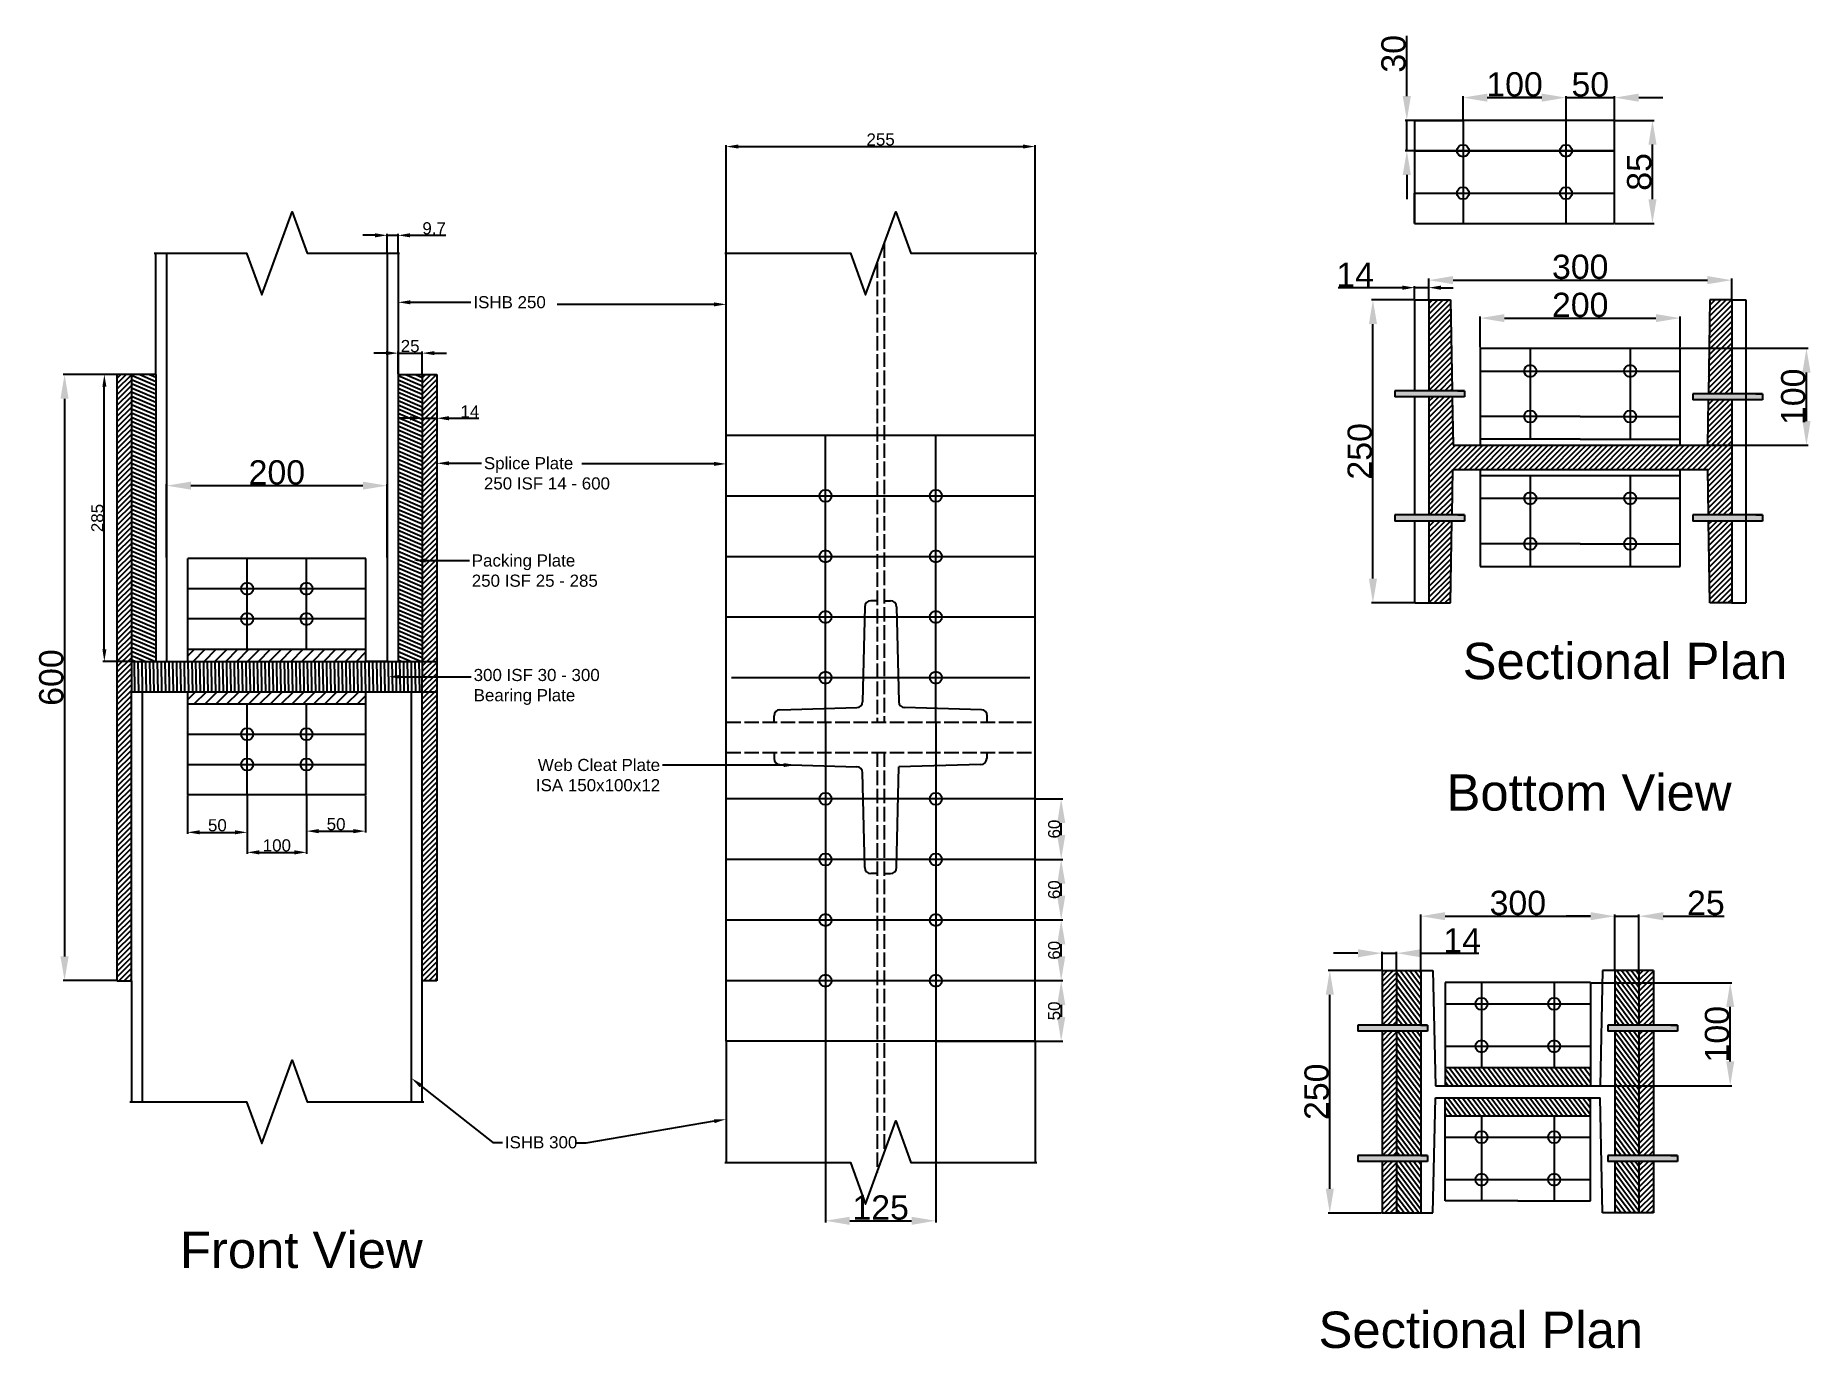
# Model space of a CAD drawing. Header units: millimetres. Extents: x 494 to 1959, y 251 to 1334.
import ezdxf
from ezdxf import colors
from ezdxf.entities.mleader import LeaderData, LeaderLine
from ezdxf.math import Vec2, Vec3

# ---------------------------------------------------------------- set-up
doc = ezdxf.new("R2010")
doc.units = ezdxf.units.MM
doc.linetypes.add('ACAD_ISO02W100', pattern=[15, 12, -3])
doc.styles.get("Standard").update_dxf_attribs({"font": 'arial.ttf'})
doc.dimstyles.new('ISO-25', dxfattribs={"dimtxt": 2.5, "dimasz": 2.5, "dimexe": 1.25, "dimexo": 0.625, "dimtad": 1, "dimtxsty": 'Standard', "dimcen": 2.5, "dimadec": 0, "dimazin": 0, "dimtfac": 1, "dimtmove": 0, "dimatfit": 3, "dimfxl": 1, "dimarcsym": 0})
pattern_1 = [(45, (-994.0564, -869.1528), (-2.245064, 2.245064), [])]
pattern_2 = [(127, (-994.0564, -869.1528), (-2.5356677, -1.9107627), [])]

msp = doc.modelspace()

# ---------------------------------------------------------------- texts
at = {"char_height": 30, "attachment_point": 1}
for s, width, insert in [('Sectional Plan', 305.52971, (1671.867, 833.269)), ('Bottom View', 284.58999, (1658.541, 724.826)), ('Front View', 228.43343, (613.225, 347.46)), ('Sectional Plan', 305.52971, (1552.891, 281.566))]:
    msp.add_mtext_dynamic_manual_height_columns(s, width=width, gutter_width=12.5, heights=[0], dxfattribs=dict(at, insert=insert))

# ---------------------------------------------------------------- blocks, each defined once
blk = doc.blocks.new('*D10')
at = {"color": 0, "lineweight": -2, "transparency": 16777216}
for p, q in [((560.6, 1054.6), (516.7, 1054.6)), ((518, 1034.6), (518, 574.6)), ((560.6, 554.6), (516.7, 554.6))]:
    blk.add_line(p, q, dxfattribs=at)
at = {"color": 0, "transparency": 16777216}
for points in [[(514.6, 1034.6), (521.3, 1034.6), (518, 1054.6)], [(514.6, 574.6), (521.3, 574.6), (518, 554.6)]]:
    blk.add_solid(points, dxfattribs=at)
at = {"layer": 'Defpoints', "color": 0, "transparency": 16777216}
for p in [(561.2, 1054.6), (518, 554.6), (561.2, 554.6)]:
    blk.add_point(p, dxfattribs=at)
at = {"color": 0, "transparency": 16777216, "insert": (507.1, 804.6), "char_height": 20, "attachment_point": 5, "rotation": 90}
blk.add_mtext('600', dxfattribs=at)
blk = doc.blocks.new('*D11')
at = {"color": 0, "lineweight": -2, "transparency": 16777216}
for p, q in [((668.7, 707.3), (668.7, 659.2)), ((717.7, 707.3), (717.7, 659.2)), ((678.7, 660.4), (707.7, 660.4))]:
    blk.add_line(p, q, dxfattribs=at)
at = {"color": 0, "transparency": 16777216}
for points in [[(678.7, 662.1), (678.7, 658.7), (668.7, 660.4)], [(707.7, 662.1), (707.7, 658.7), (717.7, 660.4)]]:
    blk.add_solid(points, dxfattribs=at)
at = {"layer": 'Defpoints', "color": 0, "transparency": 16777216}
for p in [(668.7, 707.9), (717.7, 707.9), (717.7, 660.4)]:
    blk.add_point(p, dxfattribs=at)
at = {"color": 0, "transparency": 16777216, "insert": (693.2, 666.1), "char_height": 10, "attachment_point": 5}
blk.add_mtext('100', dxfattribs=at)
blk = doc.blocks.new('*D12')
at = {"color": 0, "lineweight": -2, "transparency": 16777216}
for p, q in [((619.4, 707.3), (619.4, 675.7)), ((668.7, 707.3), (668.7, 675.7)), ((629.4, 676.9), (658.7, 676.9))]:
    blk.add_line(p, q, dxfattribs=at)
at = {"color": 0, "transparency": 16777216}
for points in [[(629.4, 678.6), (629.4, 675.3), (619.4, 676.9)], [(658.7, 678.6), (658.7, 675.3), (668.7, 676.9)]]:
    blk.add_solid(points, dxfattribs=at)
at = {"layer": 'Defpoints', "color": 0, "transparency": 16777216}
for p in [(619.4, 707.9), (668.7, 707.9), (668.7, 676.9)]:
    blk.add_point(p, dxfattribs=at)
at = {"color": 0, "transparency": 16777216, "insert": (644.1, 682.7), "char_height": 10, "attachment_point": 5}
blk.add_mtext('50', dxfattribs=at)
blk = doc.blocks.new('*D13')
at = {"color": 0, "lineweight": -2, "transparency": 16777216}
for p, q in [((717.7, 707.3), (717.7, 676.7)), ((766.4, 707.3), (766.4, 676.7)), ((727.7, 677.9), (756.4, 677.9))]:
    blk.add_line(p, q, dxfattribs=at)
at = {"color": 0, "transparency": 16777216}
for points in [[(727.7, 679.6), (727.7, 676.2), (717.7, 677.9)], [(756.4, 679.6), (756.4, 676.2), (766.4, 677.9)]]:
    blk.add_solid(points, dxfattribs=at)
at = {"layer": 'Defpoints', "color": 0, "transparency": 16777216}
for p in [(717.7, 707.9), (766.4, 707.9), (766.4, 677.9)]:
    blk.add_point(p, dxfattribs=at)
at = {"color": 0, "transparency": 16777216, "insert": (742.1, 683.6), "char_height": 10, "attachment_point": 5}
blk.add_mtext('50', dxfattribs=at)
blk = doc.blocks.new('*D14')
at = {"color": 0, "lineweight": -2, "transparency": 16777216}
for p, q in [((602.2, 903.5), (602.2, 964.2)), ((622.2, 962.9), (764.2, 962.9)), ((784.2, 903.5), (784.2, 964.2))]:
    blk.add_line(p, q, dxfattribs=at)
at = {"color": 0, "transparency": 16777216}
for points in [[(622.2, 966.2), (622.2, 959.6), (602.2, 962.9)], [(764.2, 966.2), (764.2, 959.6), (784.2, 962.9)]]:
    blk.add_solid(points, dxfattribs=at)
at = {"layer": 'Defpoints', "color": 0, "transparency": 16777216}
for p in [(784.2, 962.9), (602.2, 902.9), (784.2, 902.9)]:
    blk.add_point(p, dxfattribs=at)
at = {"color": 0, "transparency": 16777216, "insert": (693.2, 973.7), "char_height": 20, "attachment_point": 5}
blk.add_mtext('200', dxfattribs=at)
blk = doc.blocks.new('*D15')
at = {"color": 0, "lineweight": -2, "transparency": 16777216}
for p, q in [((783.2, 1072.2), (773.2, 1072.2)), ((793.2, 1055.2), (793.2, 1073.5)), ((793.2, 1072.2), (813.2, 1072.2)), ((813.2, 1055.2), (813.2, 1073.5)), ((823.2, 1072.2), (833.2, 1072.2))]:
    blk.add_line(p, q, dxfattribs=at)
at = {"color": 0, "transparency": 16777216}
for points in [[(783.2, 1073.9), (783.2, 1070.6), (793.2, 1072.2)], [(823.2, 1073.9), (823.2, 1070.6), (813.2, 1072.2)]]:
    blk.add_solid(points, dxfattribs=at)
at = {"layer": 'Defpoints', "color": 0, "transparency": 16777216}
for p in [(813.2, 1072.2), (793.2, 1054.6), (813.2, 1054.6)]:
    blk.add_point(p, dxfattribs=at)
at = {"color": 0, "transparency": 16777216, "insert": (803.2, 1078), "char_height": 10, "attachment_point": 5}
blk.add_mtext('25', dxfattribs=at)
blk = doc.blocks.new('*D16')
at = {"color": 0, "lineweight": -2, "transparency": 16777216}
for p, q in [((813.2, 1053.9), (813.2, 1017.2)), ((825.2, 1053.9), (825.2, 1017.2)), ((803.2, 1018.5), (793.2, 1018.5)), ((813.2, 1018.5), (825.2, 1018.5)), ((835.2, 1018.5), (859.8, 1018.5))]:
    blk.add_line(p, q, dxfattribs=at)
at = {"color": 0, "transparency": 16777216}
for points in [[(803.2, 1020.2), (803.2, 1016.8), (813.2, 1018.5)], [(835.2, 1020.2), (835.2, 1016.8), (825.2, 1018.5)]]:
    blk.add_solid(points, dxfattribs=at)
at = {"layer": 'Defpoints', "color": 0, "transparency": 16777216}
for p in [(813.2, 1054.6), (825.2, 1054.6), (825.2, 1018.5)]:
    blk.add_point(p, dxfattribs=at)
at = {"color": 0, "transparency": 16777216, "insert": (852.5, 1024.1), "char_height": 10, "attachment_point": 5}
blk.add_mtext('14', dxfattribs=at)
blk = doc.blocks.new('*D17')
at = {"color": 0, "lineweight": -2, "transparency": 16777216}
for p, q in [((774.2, 1169.4), (764.2, 1169.4)), ((784.2, 1155.2), (784.2, 1170.7)), ((784.2, 1169.4), (793.2, 1169.4)), ((793.2, 1155.2), (793.2, 1170.7)), ((803.2, 1169.4), (832.7, 1169.4))]:
    blk.add_line(p, q, dxfattribs=at)
at = {"color": 0, "transparency": 16777216}
for points in [[(774.2, 1171.1), (774.2, 1167.7), (784.2, 1169.4)], [(803.2, 1171.1), (803.2, 1167.7), (793.2, 1169.4)]]:
    blk.add_solid(points, dxfattribs=at)
at = {"layer": 'Defpoints', "color": 0, "transparency": 16777216}
for p in [(793.2, 1169.4), (784.2, 1154.6), (793.2, 1154.6)]:
    blk.add_point(p, dxfattribs=at)
at = {"color": 0, "transparency": 16777216, "insert": (823, 1175.1), "char_height": 10, "attachment_point": 5}
blk.add_mtext('9.7', dxfattribs=at)
blk = doc.blocks.new('*D18')
at = {"color": 0, "lineweight": -2, "transparency": 16777216}
for p, q in [((572.6, 1054.6), (549.6, 1054.6)), ((550.8, 827.9), (550.8, 1044.6)), ((572.6, 817.9), (549.6, 817.9))]:
    blk.add_line(p, q, dxfattribs=at)
at = {"color": 0, "transparency": 16777216}
for points in [[(549.2, 1044.6), (552.5, 1044.6), (550.8, 1054.6)], [(549.2, 827.9), (552.5, 827.9), (550.8, 817.9)]]:
    blk.add_solid(points, dxfattribs=at)
at = {"layer": 'Defpoints', "color": 0, "transparency": 16777216}
for p in [(550.8, 1054.6), (573.2, 1054.6), (573.2, 817.9)]:
    blk.add_point(p, dxfattribs=at)
at = {"color": 0, "transparency": 16777216, "insert": (545.1, 936.2), "char_height": 10, "attachment_point": 5, "rotation": 90}
blk.add_mtext('285', dxfattribs=at)
blk = doc.blocks.new('*D28')
at = {"color": 0, "lineweight": -2, "transparency": 16777216}
for p, q in [((1237.7, 554.6), (1341.8, 554.6)), ((1340.5, 534.6), (1340.5, 524.6)), ((1237.7, 504.6), (1341.8, 504.6))]:
    blk.add_line(p, q, dxfattribs=at)
at = {"color": 0, "transparency": 16777216}
for points in [[(1337.2, 534.6), (1343.9, 534.6), (1340.5, 554.6)], [(1337.2, 524.6), (1343.9, 524.6), (1340.5, 504.6)]]:
    blk.add_solid(points, dxfattribs=at)
at = {"layer": 'Defpoints', "color": 0, "transparency": 16777216}
for p in [(1237, 554.6), (1237, 504.6), (1340.5, 504.6)]:
    blk.add_point(p, dxfattribs=at)
at = {"color": 0, "transparency": 16777216, "insert": (1334.8, 529.6), "char_height": 10, "attachment_point": 5, "rotation": 90}
blk.add_mtext('50', dxfattribs=at)
blk = doc.blocks.new('*D29')
at = {"color": 0, "lineweight": -2, "transparency": 16777216}
for p, q in [((1319.7, 604.6), (1341.8, 604.6)), ((1340.5, 574.6), (1340.5, 584.6)), ((1319.7, 554.6), (1341.8, 554.6))]:
    blk.add_line(p, q, dxfattribs=at)
at = {"color": 0, "transparency": 16777216}
for points in [[(1337.2, 584.6), (1343.9, 584.6), (1340.5, 604.6)], [(1337.2, 574.6), (1343.9, 574.6), (1340.5, 554.6)]]:
    blk.add_solid(points, dxfattribs=at)
at = {"layer": 'Defpoints', "color": 0, "transparency": 16777216}
for p in [(1319, 604.6), (1340.5, 604.6), (1319, 554.6)]:
    blk.add_point(p, dxfattribs=at)
at = {"color": 0, "transparency": 16777216, "insert": (1334.8, 579.6), "char_height": 10, "attachment_point": 5, "rotation": 90}
blk.add_mtext('60', dxfattribs=at)
blk = doc.blocks.new('*D30')
at = {"color": 0, "lineweight": -2, "transparency": 16777216}
for p, q in [((1319.7, 654.6), (1341.8, 654.6)), ((1340.5, 624.6), (1340.5, 634.6)), ((1319.7, 604.6), (1341.8, 604.6))]:
    blk.add_line(p, q, dxfattribs=at)
at = {"color": 0, "transparency": 16777216}
for points in [[(1337.2, 634.6), (1343.9, 634.6), (1340.5, 654.6)], [(1337.2, 624.6), (1343.9, 624.6), (1340.5, 604.6)]]:
    blk.add_solid(points, dxfattribs=at)
at = {"layer": 'Defpoints', "color": 0, "transparency": 16777216}
for p in [(1319, 654.6), (1340.5, 654.6), (1319, 604.6)]:
    blk.add_point(p, dxfattribs=at)
at = {"color": 0, "transparency": 16777216, "insert": (1334.8, 629.6), "char_height": 10, "attachment_point": 5, "rotation": 90}
blk.add_mtext('60', dxfattribs=at)
blk = doc.blocks.new('*D31')
at = {"color": 0, "lineweight": -2, "transparency": 16777216}
for p, q in [((1319.7, 704.6), (1341.8, 704.6)), ((1340.5, 674.6), (1340.5, 684.6)), ((1319.7, 654.6), (1341.8, 654.6))]:
    blk.add_line(p, q, dxfattribs=at)
at = {"color": 0, "transparency": 16777216}
for points in [[(1337.2, 684.6), (1343.9, 684.6), (1340.5, 704.6)], [(1337.2, 674.6), (1343.9, 674.6), (1340.5, 654.6)]]:
    blk.add_solid(points, dxfattribs=at)
at = {"layer": 'Defpoints', "color": 0, "transparency": 16777216}
for p in [(1319, 704.6), (1340.5, 704.6), (1319, 654.6)]:
    blk.add_point(p, dxfattribs=at)
at = {"color": 0, "transparency": 16777216, "insert": (1334.8, 679.6), "char_height": 10, "attachment_point": 5, "rotation": 90}
blk.add_mtext('60', dxfattribs=at)
blk = doc.blocks.new('*D26')
at = {"color": 0, "lineweight": -2, "transparency": 16777216}
for p, q in [((1146, 503.9), (1146, 355.2)), ((1237, 503.9), (1237, 355.2)), ((1166, 356.5), (1217, 356.5))]:
    blk.add_line(p, q, dxfattribs=at)
at = {"color": 0, "transparency": 16777216}
for points in [[(1166, 359.8), (1166, 353.1), (1146, 356.5)], [(1217, 359.8), (1217, 353.1), (1237, 356.5)]]:
    blk.add_solid(points, dxfattribs=at)
at = {"layer": 'Defpoints', "color": 0, "transparency": 16777216}
for p in [(1146, 504.6), (1237, 504.6), (1237, 356.5)]:
    blk.add_point(p, dxfattribs=at)
at = {"color": 0, "transparency": 16777216, "insert": (1191.5, 367.3), "char_height": 20, "attachment_point": 5}
blk.add_mtext('125', dxfattribs=at)
blk = doc.blocks.new('*D34')
at = {"color": 0, "lineweight": -2, "transparency": 16777216}
for p, q in [((1064, 1155.2), (1064, 1243.9)), ((1074, 1242.6), (1309, 1242.6)), ((1319, 1155.2), (1319, 1243.9))]:
    blk.add_line(p, q, dxfattribs=at)
at = {"color": 0, "transparency": 16777216}
for points in [[(1074, 1244.3), (1074, 1241), (1064, 1242.6)], [(1309, 1244.3), (1309, 1241), (1319, 1242.6)]]:
    blk.add_solid(points, dxfattribs=at)
at = {"layer": 'Defpoints', "color": 0, "transparency": 16777216}
for p in [(1319, 1242.6), (1064, 1154.6), (1319, 1154.6)]:
    blk.add_point(p, dxfattribs=at)
at = {"color": 0, "transparency": 16777216, "insert": (1191.5, 1248.4), "char_height": 10, "attachment_point": 5}
blk.add_mtext('255', dxfattribs=at)
blk = doc.blocks.new('*D79')
at = {"color": 0, "lineweight": -2, "transparency": 16777216}
for p, q in [((1672.2, 1264.8), (1672.2, 1284.2)), ((1692.2, 1283), (1737.2, 1283)), ((1757.2, 1264.8), (1757.2, 1284.2))]:
    blk.add_line(p, q, dxfattribs=at)
at = {"color": 0, "transparency": 16777216}
for points in [[(1692.2, 1286.3), (1692.2, 1279.6), (1672.2, 1283)], [(1737.2, 1286.3), (1737.2, 1279.6), (1757.2, 1283)]]:
    blk.add_solid(points, dxfattribs=at)
at = {"layer": 'Defpoints', "color": 0, "transparency": 16777216}
for p in [(1757.2, 1283), (1672.2, 1264.2), (1757.2, 1264.2)]:
    blk.add_point(p, dxfattribs=at)
at = {"color": 0, "transparency": 16777216, "insert": (1714.7, 1293.8), "char_height": 20, "attachment_point": 5}
blk.add_mtext('100', dxfattribs=at)
blk = doc.blocks.new('*D80')
at = {"color": 0, "lineweight": -2, "transparency": 16777216}
for p, q in [((1737.2, 1283), (1717.2, 1283)), ((1757.2, 1264.8), (1757.2, 1284.2)), ((1757.2, 1283), (1797.2, 1283)), ((1797.2, 1264.8), (1797.2, 1284.2)), ((1817.2, 1283), (1837.2, 1283))]:
    blk.add_line(p, q, dxfattribs=at)
at = {"color": 0, "transparency": 16777216}
for points in [[(1737.2, 1286.3), (1737.2, 1279.6), (1757.2, 1283)], [(1817.2, 1286.3), (1817.2, 1279.6), (1797.2, 1283)]]:
    blk.add_solid(points, dxfattribs=at)
at = {"layer": 'Defpoints', "color": 0, "transparency": 16777216}
for p in [(1797.2, 1283), (1757.2, 1264.2), (1797.2, 1264.2)]:
    blk.add_point(p, dxfattribs=at)
at = {"color": 0, "transparency": 16777216, "insert": (1777.2, 1293.8), "char_height": 20, "attachment_point": 5}
blk.add_mtext('50', dxfattribs=at)
blk = doc.blocks.new('*D81')
at = {"color": 0, "lineweight": -2, "transparency": 16777216}
for p, q in [((1625.8, 1284.2), (1625.8, 1334)), ((1796.5, 1264.2), (1624.5, 1264.2)), ((1625.8, 1239.2), (1625.8, 1264.2)), ((1796.5, 1239.2), (1624.5, 1239.2)), ((1625.8, 1219.2), (1625.8, 1199.2))]:
    blk.add_line(p, q, dxfattribs=at)
at = {"color": 0, "transparency": 16777216}
for points in [[(1622.4, 1284.2), (1629.1, 1284.2), (1625.8, 1264.2)], [(1622.4, 1219.2), (1629.1, 1219.2), (1625.8, 1239.2)]]:
    blk.add_solid(points, dxfattribs=at)
at = {"layer": 'Defpoints', "color": 0, "transparency": 16777216}
for p in [(1625.8, 1264.2), (1797.2, 1264.2), (1797.2, 1239.2)]:
    blk.add_point(p, dxfattribs=at)
at = {"color": 0, "transparency": 16777216, "insert": (1614.9, 1319.1), "char_height": 20, "attachment_point": 5, "rotation": 90}
blk.add_mtext('30', dxfattribs=at)
blk = doc.blocks.new('*D82')
at = {"color": 0, "lineweight": -2, "transparency": 16777216}
for p, q in [((1797.8, 1264.2), (1829.8, 1264.2)), ((1828.5, 1199.2), (1828.5, 1244.2)), ((1797.8, 1179.2), (1829.8, 1179.2))]:
    blk.add_line(p, q, dxfattribs=at)
at = {"color": 0, "transparency": 16777216}
for points in [[(1825.2, 1244.2), (1831.9, 1244.2), (1828.5, 1264.2)], [(1825.2, 1199.2), (1831.9, 1199.2), (1828.5, 1179.2)]]:
    blk.add_solid(points, dxfattribs=at)
at = {"layer": 'Defpoints', "color": 0, "transparency": 16777216}
for p in [(1797.2, 1264.2), (1828.5, 1264.2), (1797.2, 1179.2)]:
    blk.add_point(p, dxfattribs=at)
at = {"color": 0, "transparency": 16777216, "insert": (1817.7, 1221.7), "char_height": 20, "attachment_point": 5, "rotation": 90}
blk.add_mtext('85', dxfattribs=at)
blk = doc.blocks.new('*D83')
at = {"color": 0, "lineweight": -2, "transparency": 16777216}
for p, q in [((1604.8, 562.9), (1561, 562.9)), ((1562.2, 382.9), (1562.2, 542.9)), ((1604.8, 362.9), (1561, 362.9))]:
    blk.add_line(p, q, dxfattribs=at)
at = {"color": 0, "transparency": 16777216}
for points in [[(1558.9, 542.9), (1565.6, 542.9), (1562.2, 562.9)], [(1558.9, 382.9), (1565.6, 382.9), (1562.2, 362.9)]]:
    blk.add_solid(points, dxfattribs=at)
at = {"layer": 'Defpoints', "color": 0, "transparency": 16777216}
for p in [(1562.2, 562.9), (1605.4, 562.9), (1605.4, 362.9)]:
    blk.add_point(p, dxfattribs=at)
at = {"color": 0, "transparency": 16777216, "insert": (1551.4, 462.9), "char_height": 20, "attachment_point": 5, "rotation": 90}
blk.add_mtext('250', dxfattribs=at)
blk = doc.blocks.new('*D84')
at = {"color": 0, "lineweight": -2, "transparency": 16777216}
for p, q in [((1585.4, 577.2), (1565.4, 577.2)), ((1605.4, 563.5), (1605.4, 578.4)), ((1605.4, 577.2), (1617.4, 577.2)), ((1617.4, 563.5), (1617.4, 578.4)), ((1637.4, 577.2), (1685.3, 577.2))]:
    blk.add_line(p, q, dxfattribs=at)
at = {"color": 0, "transparency": 16777216}
for points in [[(1585.4, 580.5), (1585.4, 573.8), (1605.4, 577.2)], [(1637.4, 580.5), (1637.4, 573.8), (1617.4, 577.2)]]:
    blk.add_solid(points, dxfattribs=at)
at = {"layer": 'Defpoints', "color": 0, "transparency": 16777216}
for p in [(1617.4, 577.2), (1605.4, 562.9), (1617.4, 562.9)]:
    blk.add_point(p, dxfattribs=at)
at = {"color": 0, "transparency": 16777216, "insert": (1671.4, 587.8), "char_height": 20, "attachment_point": 5}
blk.add_mtext('14', dxfattribs=at)
blk = doc.blocks.new('*D85')
at = {"color": 0, "lineweight": -2, "transparency": 16777216}
for p, q in [((1637.4, 563.5), (1637.4, 609)), ((1657.4, 607.7), (1777.4, 607.7)), ((1797.4, 563.5), (1797.4, 609))]:
    blk.add_line(p, q, dxfattribs=at)
at = {"color": 0, "transparency": 16777216}
for points in [[(1657.4, 611.1), (1657.4, 604.4), (1637.4, 607.7)], [(1777.4, 611.1), (1777.4, 604.4), (1797.4, 607.7)]]:
    blk.add_solid(points, dxfattribs=at)
at = {"layer": 'Defpoints', "color": 0, "transparency": 16777216}
for p in [(1797.4, 607.7), (1637.4, 562.9), (1797.4, 562.9)]:
    blk.add_point(p, dxfattribs=at)
at = {"color": 0, "transparency": 16777216, "insert": (1717.4, 618.6), "char_height": 20, "attachment_point": 5}
blk.add_mtext('300', dxfattribs=at)
blk = doc.blocks.new('*D86')
at = {"color": 0, "lineweight": -2, "transparency": 16777216}
for p, q in [((1777.4, 607.7), (1757.4, 607.7)), ((1797.4, 563.5), (1797.4, 609)), ((1797.4, 607.7), (1817.4, 607.7)), ((1817.4, 563.5), (1817.4, 609)), ((1837.4, 607.7), (1887.8, 607.7))]:
    blk.add_line(p, q, dxfattribs=at)
at = {"color": 0, "transparency": 16777216}
for points in [[(1777.4, 611.1), (1777.4, 604.4), (1797.4, 607.7)], [(1837.4, 611.1), (1837.4, 604.4), (1817.4, 607.7)]]:
    blk.add_solid(points, dxfattribs=at)
at = {"layer": 'Defpoints', "color": 0, "transparency": 16777216}
for p in [(1817.4, 607.7), (1797.4, 562.9), (1817.4, 562.9)]:
    blk.add_point(p, dxfattribs=at)
at = {"color": 0, "transparency": 16777216, "insert": (1872.6, 618.6), "char_height": 20, "attachment_point": 5}
blk.add_mtext('25', dxfattribs=at)
blk = doc.blocks.new('*D87')
at = {"color": 0, "lineweight": -2, "transparency": 16777216}
for p, q in [((1778, 552.9), (1894, 552.9)), ((1892.7, 487.9), (1892.7, 532.9)), ((1778, 467.9), (1894, 467.9))]:
    blk.add_line(p, q, dxfattribs=at)
at = {"color": 0, "transparency": 16777216}
for points in [[(1889.4, 532.9), (1896, 532.9), (1892.7, 552.9)], [(1889.4, 487.9), (1896, 487.9), (1892.7, 467.9)]]:
    blk.add_solid(points, dxfattribs=at)
at = {"layer": 'Defpoints', "color": 0, "transparency": 16777216}
for p in [(1777.4, 552.9), (1892.7, 552.9), (1777.4, 467.9)]:
    blk.add_point(p, dxfattribs=at)
at = {"color": 0, "transparency": 16777216, "insert": (1881.9, 510.4), "char_height": 20, "attachment_point": 5, "rotation": 90}
blk.add_mtext('100', dxfattribs=at)
blk = doc.blocks.new('*D88')
at = {"color": 0, "lineweight": -2, "transparency": 16777216}
for p, q in [((1631.6, 1116.2), (1596.6, 1116.2)), ((1597.8, 886.2), (1597.8, 1096.2)), ((1631.6, 866.2), (1596.6, 866.2))]:
    blk.add_line(p, q, dxfattribs=at)
at = {"color": 0, "transparency": 16777216}
for points in [[(1594.5, 1096.2), (1601.2, 1096.2), (1597.8, 1116.2)], [(1594.5, 886.2), (1601.2, 886.2), (1597.8, 866.2)]]:
    blk.add_solid(points, dxfattribs=at)
at = {"layer": 'Defpoints', "color": 0, "transparency": 16777216}
for p in [(1597.8, 1116.2), (1632.2, 1116.2), (1632.2, 866.2)]:
    blk.add_point(p, dxfattribs=at)
at = {"color": 0, "transparency": 16777216, "insert": (1587, 991.2), "char_height": 20, "attachment_point": 5, "rotation": 90}
blk.add_mtext('250', dxfattribs=at)
blk = doc.blocks.new('*D89')
at = {"color": 0, "lineweight": -2, "transparency": 16777216}
for p, q in [((1622.2, 1126.2), (1569.1, 1126.2)), ((1632.2, 1116.8), (1632.2, 1127.5)), ((1643.9, 1126.2), (1632.2, 1126.2)), ((1643.9, 1116.8), (1643.9, 1127.5)), ((1653.9, 1126.2), (1663.9, 1126.2))]:
    blk.add_line(p, q, dxfattribs=at)
at = {"color": 0, "transparency": 16777216}
for points in [[(1622.2, 1127.9), (1622.2, 1124.5), (1632.2, 1126.2)], [(1653.9, 1127.9), (1653.9, 1124.5), (1643.9, 1126.2)]]:
    blk.add_solid(points, dxfattribs=at)
at = {"layer": 'Defpoints', "color": 0, "transparency": 16777216}
for p in [(1632.2, 1116.2), (1643.9, 1126.2), (1643.9, 1116.2)]:
    blk.add_point(p, dxfattribs=at)
at = {"color": 0, "transparency": 16777216, "insert": (1583.1, 1136.9), "char_height": 20, "attachment_point": 5}
blk.add_mtext('14', dxfattribs=at)
blk = doc.blocks.new('*D90')
at = {"color": 0, "lineweight": -2, "transparency": 16777216}
for p, q in [((1643.9, 1116.8), (1643.9, 1133.7)), ((1663.9, 1132.4), (1873.9, 1132.4)), ((1893.9, 1116.8), (1893.9, 1133.7))]:
    blk.add_line(p, q, dxfattribs=at)
at = {"color": 0, "transparency": 16777216}
for points in [[(1663.9, 1135.8), (1663.9, 1129.1), (1643.9, 1132.4)], [(1873.9, 1135.8), (1873.9, 1129.1), (1893.9, 1132.4)]]:
    blk.add_solid(points, dxfattribs=at)
at = {"layer": 'Defpoints', "color": 0, "transparency": 16777216}
for p in [(1893.9, 1132.4), (1643.9, 1116.2), (1893.9, 1116.2)]:
    blk.add_point(p, dxfattribs=at)
at = {"color": 0, "transparency": 16777216, "insert": (1768.9, 1143.3), "char_height": 20, "attachment_point": 5}
blk.add_mtext('300', dxfattribs=at)
blk = doc.blocks.new('*D91')
at = {"color": 0, "lineweight": -2, "transparency": 16777216}
for p, q in [((1686.4, 1076.8), (1686.4, 1102.4)), ((1706.4, 1101.1), (1831.4, 1101.1)), ((1851.4, 1076.8), (1851.4, 1102.4))]:
    blk.add_line(p, q, dxfattribs=at)
at = {"color": 0, "transparency": 16777216}
for points in [[(1706.4, 1104.4), (1706.4, 1097.8), (1686.4, 1101.1)], [(1831.4, 1104.4), (1831.4, 1097.8), (1851.4, 1101.1)]]:
    blk.add_solid(points, dxfattribs=at)
at = {"layer": 'Defpoints', "color": 0, "transparency": 16777216}
for p in [(1851.4, 1101.1), (1686.4, 1076.2), (1851.4, 1076.2)]:
    blk.add_point(p, dxfattribs=at)
at = {"color": 0, "transparency": 16777216, "insert": (1768.9, 1111.9), "char_height": 20, "attachment_point": 5}
blk.add_mtext('200', dxfattribs=at)
blk = doc.blocks.new('*D92')
at = {"color": 0, "lineweight": -2, "transparency": 16777216}
for p, q in [((1852.1, 1076.2), (1956.9, 1076.2)), ((1955.6, 1016.2), (1955.6, 1056.2)), ((1852.1, 996.2), (1956.9, 996.2))]:
    blk.add_line(p, q, dxfattribs=at)
at = {"color": 0, "transparency": 16777216}
for points in [[(1952.3, 1056.2), (1959, 1056.2), (1955.6, 1076.2)], [(1952.3, 1016.2), (1959, 1016.2), (1955.6, 996.2)]]:
    blk.add_solid(points, dxfattribs=at)
at = {"layer": 'Defpoints', "color": 0, "transparency": 16777216}
for p in [(1851.4, 1076.2), (1955.6, 1076.2), (1851.4, 996.2)]:
    blk.add_point(p, dxfattribs=at)
at = {"color": 0, "transparency": 16777216, "insert": (1944.8, 1036.2), "char_height": 20, "attachment_point": 5, "rotation": 90}
blk.add_mtext('100', dxfattribs=at)

# ---------------------------------------------------------------- dimensions: what is measured, and where the dimension line sits
dim = msp.add_linear_dim(base=(1625.767, 1264.165), p1=(1797.156, 1239.165), p2=(1797.156, 1264.165), angle=90, text='30', dimstyle='ISO-25', override={"dimtxt": 20, "dimasz": 20})
dim.commit()
dim.dimension.update_dxf_attribs({"geometry": '*D81', "text_midpoint": (1625.767, 1319.074), "dimtype": 160})
for base, p1, p2, text, override, picture, middle in [((1757.156, 1282.954), (1672.156, 1264.165), (1757.156, 1264.165), '100', {"dimtxt": 20, "dimasz": 20}, '*D79', (1714.656, 1293.791)), ((1797.156, 1282.954), (1757.156, 1264.165), (1797.156, 1264.165), '50', {"dimtxt": 20, "dimasz": 20}, '*D80', (1777.156, 1293.791)), ((793.235, 1169.414), (784.235, 1154.55), (793.235, 1154.55), '<>.7', {"dimtxt": 10, "dimasz": 10}, '*D17', (822.963, 1175.145)), ((1893.931, 1132.438), (1643.931, 1116.21), (1893.931, 1116.21), '300', {"dimtxt": 20, "dimasz": 20}, '*D90', (1768.931, 1143.281)), ((1851.431, 1101.102), (1686.431, 1076.21), (1851.431, 1076.21), '200', {"dimtxt": 20, "dimasz": 20}, '*D91', (1768.931, 1111.939)), ((813.235, 1072.24), (793.235, 1054.55), (813.235, 1054.55), '25', {"dimtxt": 10, "dimasz": 10}, '*D15', (803.235, 1077.971)), ((825.235, 1018.488), (813.235, 1054.55), (825.235, 1054.55), '14', {"dimtxt": 10, "dimasz": 10}, '*D16', (852.532, 1024.133)), ((784.235, 962.912), (602.235, 902.9), (784.235, 902.9), '200', {"dimtxt": 20, "dimasz": 20}, '*D14', (693.235, 973.748)), ((717.735, 660.413), (668.735, 707.9), (717.735, 707.9), '100', {"dimtxt": 10, "dimasz": 10}, '*D11', (693.235, 666.144)), ((1797.384, 607.736), (1637.384, 562.919), (1797.384, 562.919), '300', {"dimtxt": 20, "dimasz": 20}, '*D85', (1717.384, 618.579)), ((1817.384, 607.736), (1797.384, 562.919), (1817.384, 562.919), '25', {"dimtxt": 20, "dimasz": 20}, '*D86', (1872.579, 618.572)), ((1237.041, 356.456), (1146.041, 504.55), (1237.041, 504.55), '125', {"dimtxt": 20, "dimasz": 20}, '*D26', (1191.541, 367.292))]:
    dim = msp.add_linear_dim(base=base, p1=p1, p2=p2, text=text, dimstyle='ISO-25', override=override)
    dim.commit()
    dim.dimension.update_dxf_attribs({"geometry": picture, "text_midpoint": middle})
for base, p1, p2, override, picture, middle in [((1828.535, 1264.165), (1797.156, 1179.165), (1797.156, 1264.165), {"dimtxt": 20, "dimasz": 20}, '*D82', (1817.699, 1221.665)), ((1597.831, 1116.21), (1632.231, 866.21), (1632.231, 1116.21), {"dimtxt": 20, "dimasz": 20}, '*D88', (1586.995, 991.21)), ((1340.52, 504.55), (1237.041, 554.55), (1237.041, 504.55), {"dimtxt": 10, "dimasz": 20}, '*D28', (1334.789, 529.55))]:
    dim = msp.add_linear_dim(base=base, p1=p1, p2=p2, angle=90, dimstyle='ISO-25', override=override)
    dim.commit()
    dim.dimension.update_dxf_attribs({"geometry": picture, "text_midpoint": middle})
dim = msp.add_linear_dim(base=(1319.041, 1242.639), p1=(1064.041, 1154.55), p2=(1319.041, 1154.55), dimstyle='ISO-25', override={"dimtxt": 10, "dimasz": 10})
dim.commit()
dim.dimension.update_dxf_attribs({"geometry": '*D34', "text_midpoint": (1191.541, 1248.37)})
for base, p1, p2, text, override, picture, middle in [((1643.931, 1126.211), (1632.231, 1116.21), (1643.931, 1116.21), '14', {"dimtxt": 20, "dimasz": 10}, '*D89', (1583.101, 1126.211)), ((668.735, 676.925), (619.388, 707.9), (668.735, 707.9), '50', {"dimtxt": 10, "dimasz": 10}, '*D12', (644.062, 676.925)), ((766.388, 677.909), (717.735, 707.9), (766.388, 707.9), '50', {"dimtxt": 10, "dimasz": 10}, '*D13', (742.062, 677.909)), ((1617.384, 577.161), (1605.384, 562.919), (1617.384, 562.919), '14', {"dimtxt": 20, "dimasz": 20}, '*D84', (1671.351, 577.161))]:
    dim = msp.add_linear_dim(base=base, p1=p1, p2=p2, text=text, dimstyle='ISO-25', override=override)
    dim.commit()
    dim.dimension.update_dxf_attribs({"geometry": picture, "text_midpoint": middle, "dimtype": 160})
for base, p1, p2, text, override, picture, middle in [((1955.618, 1076.21), (1851.431, 996.21), (1851.431, 1076.21), '100', {"dimtxt": 20, "dimasz": 20}, '*D92', (1944.781, 1036.21)), ((517.957, 554.55), (561.235, 1054.55), (561.235, 554.55), '600', {"dimtxt": 20, "dimasz": 20}, '*D10', (507.121, 804.55)), ((550.83, 1054.55), (573.235, 817.9), (573.235, 1054.55), '285', {"dimtxt": 10, "dimasz": 10}, '*D18', (545.099, 936.225)), ((1340.52, 704.55), (1319.041, 654.55), (1319.041, 704.55), '60', {"dimtxt": 10, "dimasz": 20}, '*D31', (1334.789, 679.55)), ((1340.52, 654.55), (1319.041, 604.55), (1319.041, 654.55), '60', {"dimtxt": 10, "dimasz": 20}, '*D30', (1334.789, 629.55)), ((1340.52, 604.55), (1319.041, 554.55), (1319.041, 604.55), '60', {"dimtxt": 10, "dimasz": 20}, '*D29', (1334.789, 579.55)), ((1562.247, 562.919), (1605.384, 362.919), (1605.384, 562.919), '250', {"dimtxt": 20, "dimasz": 20}, '*D83', (1551.41, 462.919))]:
    dim = msp.add_linear_dim(base=base, p1=p1, p2=p2, angle=90, text=text, dimstyle='ISO-25', override=override)
    dim.commit()
    dim.dimension.update_dxf_attribs({"geometry": picture, "text_midpoint": middle})
dim = msp.add_aligned_dim(p1=(1777.384, 467.919), p2=(1777.384, 552.919), distance=-115.323, text='100', dimstyle='ISO-25', override={"dimtxt": 20, "dimasz": 20})
dim.commit()
dim.dimension.update_dxf_attribs({"geometry": '*D87', "text_midpoint": (1881.87, 510.419)})

# ---------------------------------------------------------------- hatches: boundary and pattern name
h = msp.add_hatch()
h.set_pattern_fill('ANSI31', color=256)
h.set_pattern_definition(pattern_1)
h.paths.add_polyline_path([(1643.931, 1041.21), (1663.181, 1041.21), (1661.931, 1116.21), (1643.931, 1116.21)])
h.paths.add_polyline_path([(1874.639, 1038.71), (1893.931, 1038.71), (1893.931, 1116.21), (1875.931, 1116.21)])
h.paths.add_polyline_path([(1893.931, 933.71), (1874.806, 933.71), (1875.931, 866.21), (1893.931, 866.21)])
h.paths.add_polyline_path([(1643.931, 938.71), (1663.139, 938.71), (1663.764, 976.21), (1874.098, 976.21), (1874.723, 938.71), (1893.931, 938.71), (1893.931, 1033.71), (1874.556, 1033.71), (1873.931, 996.21), (1663.931, 996.21), (1663.264, 1036.21), (1643.931, 1036.21)])
h.paths.add_polyline_path([(1663.056, 933.71), (1643.931, 933.71), (1643.931, 866.21), (1661.931, 866.21)])
h = msp.add_hatch()
h.set_pattern_fill('ANSI31', color=256)
h.set_pattern_definition([(45, (-937.5636, -905.4177), (-2.245064, 2.245064), [])])
h.paths.add_polyline_path([(573.235, 1054.55), (561.235, 1054.55), (561.235, 554.55), (573.235, 554.55), (573.235, 792.9), (573.235, 817.9)])
h.paths.add_polyline_path([(825.235, 1054.55), (813.235, 1054.55), (813.235, 805.4), (813.235, 554.55), (825.235, 554.55)])
h = msp.add_hatch()
h.set_pattern_fill('ANSI31', color=256, angle=112)
h.set_pattern_definition([(157, (-937.5636, -905.4177), (-1.2405713, -2.922603), [])])
h.paths.add_polyline_path([(593.235, 1054.55), (573.235, 1054.55), (573.235, 817.9), (593.235, 817.9)])
h.paths.add_polyline_path([(813.235, 1054.55), (793.235, 1054.55), (793.235, 817.9), (813.235, 817.9)])
h = msp.add_hatch(color=256)
h.dxf.hatch_style = 1
h.paths.add_polyline_path([(1642.857, 517.919), (1585.384, 517.919), (1585.384, 512.919), (1642.857, 512.919)])
h.paths.add_polyline_path([(1849.106, 517.919), (1791.632, 517.919), (1791.632, 512.919), (1849.106, 512.919)])
h.paths.add_polyline_path([(1849.106, 410.419), (1791.632, 410.419), (1791.632, 405.419), (1849.106, 405.419)])
h.paths.add_polyline_path([(1642.857, 410.419), (1637.384, 410.419), (1585.384, 410.419), (1585.384, 405.419), (1642.857, 405.419)])
h.paths.add_polyline_path([(1673.442, 1041.21), (1667.969, 1041.21), (1615.969, 1041.21), (1615.969, 1036.21), (1673.442, 1036.21)])
h.paths.add_polyline_path([(1673.442, 938.71), (1667.969, 938.71), (1615.969, 938.71), (1615.969, 933.71), (1673.442, 933.71)])
h.paths.add_polyline_path([(1905.631, 938.71), (1861.795, 938.71), (1861.795, 933.71), (1905.631, 933.71)])
h.paths.add_polyline_path([(1919.269, 938.71), (1905.631, 938.71), (1905.631, 933.71), (1919.269, 933.71)])
h.paths.add_polyline_path([(1919.269, 1038.71), (1913.795, 1038.71), (1905.631, 1038.71), (1905.631, 1033.71), (1919.269, 1033.71)])
h.paths.add_polyline_path([(1905.631, 1038.71), (1861.795, 1038.71), (1861.795, 1033.71), (1905.631, 1033.71)])
h = msp.add_hatch()
h.set_pattern_fill('ANSI31', color=256, scale=2)
h.set_pattern_definition([(45, (-937.5636, -905.418), (-4.490128, 4.490128), [])])
h.paths.add_polyline_path([(766.735, 827.9), (619.735, 827.9), (619.735, 817.9), (766.735, 817.9)])
h.paths.add_polyline_path([(766.388, 792.9), (619.388, 792.9), (619.388, 782.9), (766.388, 782.9)])
h = msp.add_hatch()
h.set_pattern_fill('ANSI31', color=256, angle=46)
h.set_pattern_definition([(91, (-937.5636, -905.4177), (-3.1745164, -0.0554114), [])])
h.paths.add_polyline_path([(813.235, 805.4), (813.235, 817.9), (573.235, 817.9), (573.235, 792.9), (813.235, 792.9)])
h = msp.add_hatch()
h.set_pattern_fill('ANSI31', color=256)
h.set_pattern_definition(pattern_1)
h.paths.add_polyline_path([(1605.384, 517.919), (1617.384, 517.919), (1617.384, 562.919), (1605.384, 562.919)])
h.paths.add_polyline_path([(1617.384, 405.419), (1605.384, 405.419), (1605.384, 362.919), (1617.384, 362.919)])
h.paths.add_polyline_path([(1605.384, 410.419), (1617.384, 410.419), (1617.384, 512.919), (1605.384, 512.919)])
h.paths.add_polyline_path([(1829.384, 405.419), (1817.384, 405.419), (1817.384, 362.919), (1829.384, 362.919)])
h.paths.add_polyline_path([(1829.384, 512.919), (1817.384, 512.919), (1817.384, 410.419), (1829.384, 410.419)])
h.paths.add_polyline_path([(1817.384, 517.919), (1829.384, 517.919), (1829.384, 562.919), (1817.384, 562.919)])
h = msp.add_hatch()
h.set_pattern_fill('ANSI31', color=256, angle=82)
h.set_pattern_definition(pattern_2)
h.paths.add_polyline_path([(1617.384, 517.919), (1637.384, 517.919), (1637.384, 562.919), (1617.384, 562.919)])
h.paths.add_polyline_path([(1617.384, 410.419), (1637.384, 410.419), (1637.384, 512.919), (1617.384, 512.919)])
h.paths.add_polyline_path([(1637.384, 405.419), (1617.384, 405.419), (1617.384, 362.919), (1637.384, 362.919)])
h.paths.add_polyline_path([(1817.384, 405.419), (1797.384, 405.419), (1797.384, 362.919), (1817.384, 362.919)])
h.paths.add_polyline_path([(1797.384, 517.919), (1817.384, 517.919), (1817.384, 562.919), (1797.384, 562.919)])
h.paths.add_polyline_path([(1817.384, 512.919), (1797.384, 512.919), (1797.384, 410.419), (1817.384, 410.419)])
h = msp.add_hatch()
h.set_pattern_fill('ANSI31', color=256, angle=82)
h.set_pattern_definition(pattern_2)
h.paths.add_polyline_path([(1657.384, 457.919), (1657.384, 442.919), (1777.384, 442.919), (1777.384, 457.919)])
h.paths.add_polyline_path([(1657.384, 482.919), (1657.384, 467.919), (1777.384, 467.919), (1777.384, 482.919)])

# ---------------------------------------------------------------- linework, layer by layer
for p, q in [((1797.156, 1264.165), (1632.156, 1264.165)), ((1632.156, 1264.165), (1632.156, 1179.165)), ((1632.156, 1264.165), (1672.156, 1264.165)), ((1632.156, 1264.165), (1632.156, 1239.165)), ((1672.156, 1264.165), (1672.156, 1179.165)), ((1797.156, 1264.165), (1757.156, 1264.165)), ((1757.156, 1264.165), (1757.156, 1179.165)), ((1797.156, 1179.165), (1797.156, 1264.165)), ((1632.156, 1239.165), (1797.156, 1239.165)), ((1632.156, 1179.165), (1632.156, 1204.165)), ((1632.156, 1204.165), (1797.156, 1204.165)), ((1632.156, 1179.165), (1797.156, 1179.165)), ((593.235, 1054.55), (593.235, 1154.55)), ((602.235, 1154.55), (602.235, 817.9)), ((784.235, 1154.55), (784.235, 817.9)), ((793.235, 1154.55), (793.235, 1054.55)), ((1064.041, 767.9), (1064.041, 1154.55)), ((1319.041, 767.9), (1319.041, 1154.55)), ((1632.231, 1116.21), (1632.231, 1041.21)), ((1632.231, 1116.21), (1643.931, 1116.21)), ((1643.931, 1116.21), (1643.931, 1041.21)), ((1643.931, 1116.21), (1661.931, 1116.21)), ((1661.931, 1116.21), (1663.181, 1041.21)), ((1875.931, 1116.21), (1874.639, 1038.71)), ((1893.931, 1116.21), (1875.931, 1116.21)), ((1893.931, 1116.21), (1893.931, 1038.71)), ((1893.931, 1116.21), (1905.631, 1116.21)), ((1905.631, 1116.21), (1905.631, 866.21)), ((1686.431, 1076.21), (1851.431, 1076.21)), ((1686.431, 1076.21), (1686.431, 1001.21)), ((1727.681, 1076.21), (1727.681, 1001.21)), ((1810.181, 1076.21), (1810.181, 1001.21)), ((1851.431, 996.21), (1851.431, 1076.21)), ((1686.431, 1057.46), (1851.431, 1057.46)), ((573.235, 1054.55), (561.235, 1054.55)), ((561.235, 1054.55), (561.235, 554.55)), ((593.235, 1054.55), (573.235, 1054.55)), ((573.235, 1054.55), (573.235, 817.9)), ((593.235, 1054.55), (593.235, 817.9)), ((793.235, 1054.55), (793.235, 817.9)), ((793.235, 1054.55), (813.235, 1054.55)), ((813.235, 1054.55), (813.235, 805.4)), ((813.235, 1054.55), (825.235, 1054.55)), ((825.235, 1054.55), (825.235, 554.55)), ((1673.442, 1041.21), (1615.969, 1041.21)), ((1635.969, 1041.21), (1615.969, 1041.21)), ((1615.969, 1041.21), (1615.969, 1036.21)), ((1667.969, 1041.21), (1673.442, 1041.21)), ((1673.442, 1041.21), (1673.442, 1036.21)), ((1673.442, 1036.21), (1615.969, 1036.21)), ((1632.231, 1036.21), (1632.231, 938.71)), ((1643.931, 1036.21), (1643.931, 938.71)), ((1663.264, 1036.21), (1663.931, 996.21)), ((1919.269, 1038.71), (1861.795, 1038.71)), ((1881.795, 1038.71), (1861.795, 1038.71)), ((1861.795, 1038.71), (1861.795, 1033.71)), ((1919.269, 1033.71), (1861.795, 1033.71)), ((1874.556, 1033.71), (1873.931, 996.21)), ((1893.931, 1033.71), (1893.931, 938.71)), ((1913.795, 1038.71), (1919.269, 1038.71)), ((1919.269, 1038.71), (1919.269, 1033.71)), ((1768.931, 1019.96), (1686.431, 1019.96)), ((1768.931, 1019.96), (1851.431, 1019.96)), ((1064.041, 1004.55), (1319.041, 1004.55)), ((1146.041, 767.9), (1146.041, 1004.55)), ((1237.041, 767.9), (1237.041, 1004.55)), ((1663.931, 996.21), (1873.931, 996.21)), ((1768.931, 1001.21), (1686.431, 1001.21)), ((1686.431, 1001.21), (1686.431, 996.21)), ((1768.931, 1001.21), (1851.431, 1001.21)), ((1663.139, 938.71), (1663.764, 976.21)), ((1663.764, 976.21), (1874.098, 976.21)), ((1686.431, 976.21), (1686.431, 896.21)), ((1686.431, 971.21), (1851.431, 971.21)), ((1727.681, 971.21), (1727.681, 896.21)), ((1810.181, 971.21), (1810.181, 896.21)), ((1851.431, 896.21), (1851.431, 976.21)), ((1874.723, 938.71), (1874.098, 976.21)), ((1064.041, 954.55), (1319.041, 954.55)), ((1686.431, 952.46), (1851.431, 952.46)), ((1673.442, 938.71), (1615.969, 938.71)), ((1635.969, 938.71), (1615.969, 938.71)), ((1615.969, 938.71), (1615.969, 933.71)), ((1667.969, 938.71), (1673.442, 938.71)), ((1673.442, 938.71), (1673.442, 933.71)), ((1919.269, 938.71), (1861.795, 938.71)), ((1881.795, 938.71), (1861.795, 938.71)), ((1861.795, 938.71), (1861.795, 933.71)), ((1913.795, 938.71), (1919.269, 938.71)), ((1919.269, 938.71), (1919.269, 933.71)), ((1673.442, 933.71), (1615.969, 933.71)), ((1632.231, 933.71), (1632.231, 866.21)), ((1643.931, 933.71), (1643.931, 866.21)), ((1661.931, 866.21), (1663.056, 933.71)), ((1919.269, 933.71), (1861.795, 933.71)), ((1875.931, 866.21), (1874.806, 933.71)), ((1893.931, 933.71), (1893.931, 866.21)), ((1768.931, 914.96), (1686.431, 914.96)), ((1768.931, 914.96), (1851.431, 914.96)), ((619.735, 817.9), (619.735, 902.9)), ((766.735, 902.9), (619.735, 902.9)), ((668.735, 827.9), (668.735, 902.9)), ((717.735, 827.9), (717.735, 902.9)), ((766.735, 817.9), (766.735, 902.9)), ((1064.041, 904.55), (1319.041, 904.55)), ((1686.431, 896.21), (1851.431, 896.21)), ((766.735, 877.9), (619.735, 877.9)), ((1188.541, 867.9), (1183.428, 867.9)), ((1194.541, 867.9), (1199.653, 867.9)), ((1632.231, 866.21), (1643.931, 866.21)), ((1643.931, 866.21), (1661.931, 866.21)), ((1893.931, 866.21), (1875.931, 866.21)), ((1893.931, 866.21), (1905.631, 866.21)), ((766.735, 852.9), (619.735, 852.9)), ((1064.041, 854.55), (1319.041, 854.55)), ((1178.43, 863.014), (1176.649, 784.654)), ((1204.652, 863.014), (1206.433, 784.654)), ((619.735, 827.9), (766.735, 827.9)), ((619.735, 827.9), (766.735, 827.9)), ((619.735, 827.9), (668.735, 827.9)), ((573.235, 817.9), (813.235, 817.9)), ((573.235, 817.9), (573.235, 792.9)), ((602.235, 817.9), (619.735, 817.9)), ((619.735, 817.9), (766.735, 817.9)), ((784.235, 817.9), (766.735, 817.9)), ((813.235, 817.9), (825.235, 817.9)), ((573.235, 792.9), (813.235, 792.9)), ((573.235, 554.55), (573.235, 792.9)), ((582.235, 454.55), (582.235, 792.9)), ((619.388, 792.9), (619.388, 707.9)), ((619.388, 792.9), (766.388, 792.9)), ((766.388, 792.9), (766.388, 707.9)), ((804.235, 454.55), (804.235, 792.9)), ((813.235, 554.55), (813.235, 805.4)), ((813.235, 792.9), (825.235, 792.9)), ((1068.3, 804.55), (1314.782, 804.55)), ((619.388, 782.9), (766.388, 782.9)), ((619.388, 782.9), (619.388, 707.9)), ((668.735, 707.9), (668.735, 782.9)), ((717.735, 707.9), (717.735, 782.9)), ((1108.404, 778.033), (1171.787, 779.77)), ((1274.678, 778.033), (1211.294, 779.77)), ((1064.041, 504.55), (1064.041, 767.9)), ((1103.541, 767.9), (1103.541, 773.035)), ((1146.041, 767.9), (1146.041, 504.55)), ((1237.041, 767.9), (1237.041, 504.55)), ((1279.541, 767.9), (1279.541, 773.035)), ((1319.041, 504.55), (1319.041, 767.9)), ((619.388, 757.9), (766.388, 757.9)), ((619.388, 732.9), (766.388, 732.9)), ((1103.541, 742.9), (1103.541, 737.765)), ((1108.404, 732.767), (1171.787, 731.03)), ((1274.225, 732.766), (1206.541, 730.9)), ((1279.088, 742.9), (1279.088, 737.764)), ((1178.43, 647.786), (1176.649, 726.146)), ((1204.652, 647.786), (1206.541, 730.9)), ((766.388, 707.9), (619.388, 707.9)), ((1319.041, 704.55), (1064.041, 704.55)), ((1319.041, 654.55), (1064.041, 654.55)), ((1188.541, 642.9), (1183.428, 642.9)), ((1194.541, 642.9), (1199.653, 642.9)), ((1319.041, 604.55), (1064.041, 604.55)), ((1605.384, 562.919), (1605.384, 517.919)), ((1605.384, 562.919), (1617.384, 562.919)), ((1617.384, 562.919), (1617.384, 517.919)), ((1617.384, 562.919), (1637.384, 562.919)), ((1637.384, 562.919), (1637.384, 517.919)), ((1637.384, 562.919), (1647.384, 562.919)), ((1647.384, 562.919), (1649.384, 467.919)), ((1787.384, 562.919), (1785.384, 467.919)), ((1797.384, 562.919), (1787.384, 562.919)), ((1797.384, 562.919), (1797.384, 517.919)), ((1817.384, 562.919), (1797.384, 562.919)), ((1817.384, 562.919), (1817.384, 517.919)), ((1829.384, 562.919), (1817.384, 562.919)), ((1829.384, 562.919), (1829.384, 517.919)), ((561.235, 554.55), (573.235, 554.55)), ((573.235, 554.55), (573.235, 454.55)), ((825.235, 554.55), (813.235, 554.55)), ((813.235, 454.55), (813.235, 554.55)), ((1319.041, 554.55), (1064.041, 554.55)), ((1777.384, 552.919), (1657.384, 552.919)), ((1657.384, 552.919), (1657.384, 467.919)), ((1687.384, 552.919), (1687.384, 482.919)), ((1747.384, 552.919), (1747.384, 482.919)), ((1777.384, 552.919), (1777.384, 467.919)), ((1657.384, 535.419), (1777.384, 535.419)), ((1642.857, 517.919), (1585.384, 517.919)), ((1605.384, 517.919), (1585.384, 517.919)), ((1585.384, 517.919), (1585.384, 512.919)), ((1642.857, 512.919), (1585.384, 512.919)), ((1605.384, 512.919), (1605.384, 410.419)), ((1617.384, 512.919), (1617.384, 410.419)), ((1637.384, 517.919), (1642.857, 517.919)), ((1637.384, 512.919), (1637.384, 410.419)), ((1642.857, 517.919), (1642.857, 512.919)), ((1849.106, 517.919), (1791.632, 517.919)), ((1811.632, 517.919), (1791.632, 517.919)), ((1791.632, 517.919), (1791.632, 512.919)), ((1849.106, 512.919), (1791.632, 512.919)), ((1797.384, 512.919), (1797.384, 410.419)), ((1817.384, 512.919), (1817.384, 410.419)), ((1829.384, 512.919), (1829.384, 410.419)), ((1843.632, 517.919), (1849.106, 517.919)), ((1849.106, 517.919), (1849.106, 512.919)), ((1319.041, 504.55), (1064.041, 504.55)), ((1064.041, 504.55), (1064.041, 404.55)), ((1319.041, 504.55), (1319.041, 404.55)), ((1657.384, 500.419), (1777.384, 500.419)), ((1657.384, 482.919), (1777.384, 482.919)), ((1647.384, 362.919), (1649.384, 457.919)), ((1649.384, 467.919), (1785.384, 467.919)), ((1649.384, 457.919), (1785.384, 457.919)), ((1657.384, 372.919), (1657.384, 457.919)), ((1777.384, 372.919), (1777.384, 457.919)), ((1787.384, 362.919), (1785.384, 457.919)), ((1657.384, 442.919), (1777.384, 442.919)), ((1687.384, 442.919), (1687.384, 372.919)), ((1747.384, 442.919), (1747.384, 372.919)), ((1657.384, 425.419), (1777.384, 425.419)), ((1642.857, 410.419), (1585.384, 410.419)), ((1605.384, 410.419), (1585.384, 410.419)), ((1585.384, 410.419), (1585.384, 405.419)), ((1637.384, 410.419), (1642.857, 410.419)), ((1642.857, 410.419), (1642.857, 405.419)), ((1849.106, 410.419), (1791.632, 410.419)), ((1811.632, 410.419), (1791.632, 410.419)), ((1791.632, 410.419), (1791.632, 405.419)), ((1843.632, 410.419), (1849.106, 410.419)), ((1849.106, 410.419), (1849.106, 405.419)), ((1642.857, 405.419), (1585.384, 405.419)), ((1605.384, 405.419), (1605.384, 362.919)), ((1617.384, 405.419), (1617.384, 362.919)), ((1637.384, 405.419), (1637.384, 362.919)), ((1849.106, 405.419), (1791.632, 405.419)), ((1797.384, 405.419), (1797.384, 362.919)), ((1817.384, 405.419), (1817.384, 362.919)), ((1829.384, 405.419), (1829.384, 362.919)), ((1657.384, 390.419), (1777.384, 390.419)), ((1717.384, 372.919), (1657.384, 372.919)), ((1717.384, 372.919), (1777.384, 372.919)), ((1605.384, 362.919), (1617.384, 362.919)), ((1617.384, 362.919), (1637.384, 362.919)), ((1637.384, 362.919), (1647.384, 362.919)), ((1797.384, 362.919), (1787.384, 362.919)), ((1817.384, 362.919), (1797.384, 362.919)), ((1829.384, 362.919), (1817.384, 362.919))]:
    msp.add_line(p, q)
at = {"linetype": 'ACAD_ISO02W100'}
for p, q in [((1194.541, 1162.793), (1194.541, 767.9)), ((1188.541, 1146.308), (1188.541, 767.9)), ((1064.041, 767.9), (1319.041, 767.9)), ((1064.041, 742.9), (1319.041, 742.9)), ((1188.541, 742.9), (1188.541, 396.308)), ((1194.541, 742.9), (1194.541, 412.793))]:
    msp.add_line(p, q, dxfattribs=at)
at = {"linetype": 'Continuous'}
for points in [[(591.985, 1154.55), (668.235, 1154.55), (680.735, 1120.207), (705.735, 1188.894), (718.235, 1154.55), (794.485, 1154.55)], [(1062.791, 1154.55), (1166.541, 1154.55), (1179.041, 1120.207), (1204.041, 1188.894), (1216.541, 1154.55), (1320.291, 1154.55)], [(571.985, 454.55), (668.235, 454.55), (680.735, 420.207), (705.735, 488.894), (718.235, 454.55), (814.485, 454.55)], [(1062.791, 404.55), (1166.541, 404.55), (1179.041, 370.207), (1204.041, 438.894), (1216.541, 404.55), (1320.291, 404.55)]]:
    msp.add_lwpolyline(points, dxfattribs=at)
for centre in [(1672.156, 1239.165), (1757.156, 1239.165), (1672.156, 1204.165), (1757.156, 1204.165), (1727.681, 1057.46), (1810.181, 1057.46), (1727.681, 1019.96), (1810.181, 1019.96), (1146.041, 954.55), (1237.041, 954.55), (1727.681, 952.46), (1810.181, 952.46), (1146.041, 904.55), (1237.041, 904.55), (1727.681, 914.96), (1810.181, 914.96), (668.735, 877.9), (717.735, 877.9), (668.735, 852.9), (717.735, 852.9), (1146.041, 854.55), (1237.041, 854.55), (1146.041, 804.55), (1237.041, 804.55), (668.735, 757.9), (717.735, 757.9), (668.735, 732.9), (717.735, 732.9), (1146.041, 704.55), (1237.041, 704.55), (1146.041, 654.55), (1237.041, 654.55), (1146.041, 604.55), (1237.041, 604.55), (1146.041, 554.55), (1237.041, 554.55), (1687.384, 535.419), (1747.384, 535.419), (1687.384, 500.419), (1747.384, 500.419), (1687.384, 425.419), (1747.384, 425.419), (1687.384, 390.419), (1747.384, 390.419)]:
    msp.add_circle(centre, 5)
for centre, start, end in [((1183.428, 862.9), 90, 178.698047), ((1199.653, 862.9), 1.301953, 90), ((1108.541, 773.035), 91.569355, 180), ((1171.65, 784.768), 271.569355, 358.698047), ((1211.431, 784.768), 181.301953, 268.430645), ((1274.541, 773.035), 0, 88.430645), ((1108.541, 737.765), 180, 268.430645), ((1274.088, 737.764), 271.579152, 0), ((1171.65, 726.032), 1.301953, 88.430645), ((1183.428, 647.9), 181.301953, 270), ((1199.653, 647.9), 270, 358.698047)]:
    msp.add_arc(centre, 5, start, end)

msp.set_redraw_order([(e.dxf.handle, doc.entitydb.next_handle()) for e in msp.query("TEXT MTEXT ATTDEF DIMENSION ARC_DIMENSION")])  # texts and dimensions are drawn at this point

# ---------------------------------------------------------------- leaders
ml = msp.add_multileader_mtext('Standard')
ml.set_content('ISHB 250', color=256)
ml.set_leader_properties()
ml.build(insert=Vec2(0, 0))
ml.multileader.update_dxf_attribs({"arrow_head_size": 10})
ctx = ml.context
ctx.base_point, ctx.char_height, ctx.arrow_head_size, ctx.plane_origin = Vec3(853.376, 1114.153), 10, 10, Vec3(793.235, 1114.153)
notes = []
notes.append((ctx, [(0, (1, 1, 0), (845.376, 1114.153), (1, 0), 8, [(0, [(793.235, 1114.153)], 0, [])])]))
ctx.mtext.insert, ctx.mtext.flow_direction = Vec3(855.376, 1119.239), 5
ml = msp.add_multileader_mtext('Standard')
ml.set_content('', color=256)
ml.set_leader_properties()
ml.build(insert=Vec2(0, 0))
ml.multileader.update_dxf_attribs({"arrow_head_size": 10})
ctx = ml.context
ctx.base_point, ctx.char_height, ctx.arrow_head_size, ctx.plane_origin = Vec3(920.42, 1112.436), 10, 10, Vec3(1064.041, 1112.436)
ctx.text_align_type = 2
notes.append((ctx, [(0, (1, 1, 0), (932.42, 1112.436), (-1, 0), 8, [(0, [(1064.041, 1112.436)], 0, [])])]))
ctx.mtext.insert, ctx.mtext.alignment, ctx.mtext.flow_direction = Vec3(922.42, 1117.436), 3, 5
ml = msp.add_multileader_mtext('Standard')
ml.set_content('Splice Plate ^J250 ISF 14 - 600', color=256)
ml.set_leader_properties()
ml.build(insert=Vec2(0, 0))
ml.multileader.update_dxf_attribs({"has_dogleg": 0, "arrow_head_size": 10})
ctx = ml.context
ctx.base_point, ctx.char_height, ctx.arrow_head_size, ctx.plane_origin = Vec3(862.069, 981.337), 10, 10, Vec3(825.235, 981.337)
notes.append((ctx, [(0, (1, 1, 0), (854.069, 981.337), (1, 0), 8, [(0, [(825.235, 981.337)], 0, [])])]))
ctx.mtext.insert, ctx.mtext.flow_direction = Vec3(864.069, 986.422), 5
ml = msp.add_multileader_mtext('Standard')
ml.set_content('', color=256)
ml.set_leader_properties()
ml.build(insert=Vec2(0, 0))
ml.multileader.update_dxf_attribs({"has_dogleg": 0, "arrow_head_size": 10})
ctx = ml.context
ctx.base_point, ctx.char_height, ctx.arrow_head_size, ctx.plane_origin = Vec3(940.796, 980.838), 10, 10, Vec3(1064.041, 980.838)
ctx.text_align_type = 2
notes.append((ctx, [(0, (1, 1, 0), (952.796, 980.838), (-1, 0), 8, [(0, [(1064.041, 980.838)], 0, [])])]))
ctx.mtext.insert, ctx.mtext.alignment, ctx.mtext.flow_direction = Vec3(942.796, 985.838), 3, 5
ml = msp.add_multileader_mtext('Standard')
ml.set_content('Packing Plate ^J250 ISF 25 - 285', color=256)
ml.set_leader_properties()
ml.build(insert=Vec2(0, 0))
ml.multileader.update_dxf_attribs({"arrow_head_size": 10})
ctx = ml.context
ctx.base_point, ctx.char_height, ctx.arrow_head_size, ctx.plane_origin = Vec3(852.056, 901.098), 10, 10, Vec3(806.018, 901.098)
notes.append((ctx, [(0, (1, 1, 0), (844.056, 901.098), (1, 0), 8, [(0, [(806.018, 901.098)], 0, [])])]))
ctx.mtext.insert, ctx.mtext.flow_direction = Vec3(854.056, 906.183), 5
ml = msp.add_multileader_mtext('Standard')
ml.set_content('300 ISF 30 - 300^JBearing Plate ', color=256)
ml.set_leader_properties()
ml.build(insert=Vec2(0, 0))
ml.multileader.update_dxf_attribs({"arrow_head_size": 10})
ctx = ml.context
ctx.base_point, ctx.char_height, ctx.arrow_head_size, ctx.plane_origin = Vec3(853.618, 805.246), 10, 10, Vec3(785.311, 805.246)
notes.append((ctx, [(0, (1, 1, 0), (845.618, 805.246), (1, 0), 8, [(0, [(785.311, 805.246)], 0, [])])]))
ctx.mtext.insert, ctx.mtext.flow_direction = Vec3(855.618, 811.716), 5
ml = msp.add_multileader_mtext('Standard')
ml.set_content('Web Cleat Plate ^JISA 150x100x12', color=256)
ml.set_leader_properties()
ml.build(insert=Vec2(0, 0))
ml.multileader.update_dxf_attribs({"arrow_head_size": 10})
ctx = ml.context
ctx.base_point, ctx.char_height, ctx.arrow_head_size, ctx.plane_origin = Vec3(907.019, 732.411), 10, 10, Vec3(1121.389, 732.411)
ctx.text_align_type = 2
notes.append((ctx, [(0, (1, 1, 0), (1019.503, 732.411), (-1, 0), 8, [(0, [(1121.389, 732.411)], 0, [])])]))
ctx.mtext.insert, ctx.mtext.alignment, ctx.mtext.flow_direction = Vec3(1009.503, 737.496), 3, 5
ml = msp.add_multileader_mtext('Standard')
ml.set_content('ISHB 300', color=256)
ml.set_leader_properties()
ml.build(insert=Vec2(0, 0))
ml.multileader.update_dxf_attribs({"arrow_head_size": 10})
ctx = ml.context
ctx.base_point, ctx.char_height, ctx.arrow_head_size, ctx.plane_origin = Vec3(879.396, 421.151), 10, 10, Vec3(804.235, 474.118)
notes.append((ctx, [(0, (1, 1, 0), (871.396, 421.151), (1, 0), 8, [(0, [(804.235, 474.118)], 0, [])])]))
ctx.mtext.insert, ctx.mtext.flow_direction = Vec3(881.396, 426.239), 5
ml = msp.add_multileader_mtext('Standard')
ml.set_content('', color=256)
ml.set_leader_properties()
ml.build(insert=Vec2(0, 0))
ml.multileader.update_dxf_attribs({"arrow_head_size": 10})
ctx = ml.context
ctx.base_point, ctx.char_height, ctx.arrow_head_size, ctx.plane_origin = Vec3(936.299, 420.575), 10, 10, Vec3(1064.041, 440.309)
ctx.text_align_type = 2
notes.append((ctx, [(0, (1, 1, 0), (948.299, 420.575), (-1, 0), 8, [(0, [(1064.041, 440.309)], 0, [])])]))
ctx.mtext.insert, ctx.mtext.alignment, ctx.mtext.flow_direction = Vec3(938.299, 425.575), 3, 5
for ctx, leaders in notes:
    for number, flags, end, landing, length, lines in leaders:
        leader = LeaderData()
        leader.index, (leader.has_last_leader_line, leader.has_dogleg_vector, leader.attachment_direction) = number, flags
        leader.last_leader_point, leader.dogleg_vector, leader.dogleg_length = Vec3(end), Vec3(landing), length
        for number, points, colour, breaks in lines:
            line = LeaderLine()
            line.index, line.vertices, line.color, line.breaks = number, Vec3.list(points), colors.encode_raw_color(colour), breaks
            leader.lines.append(line)
        ctx.leaders.append(leader)

doc.saveas('drawing.dxf')
